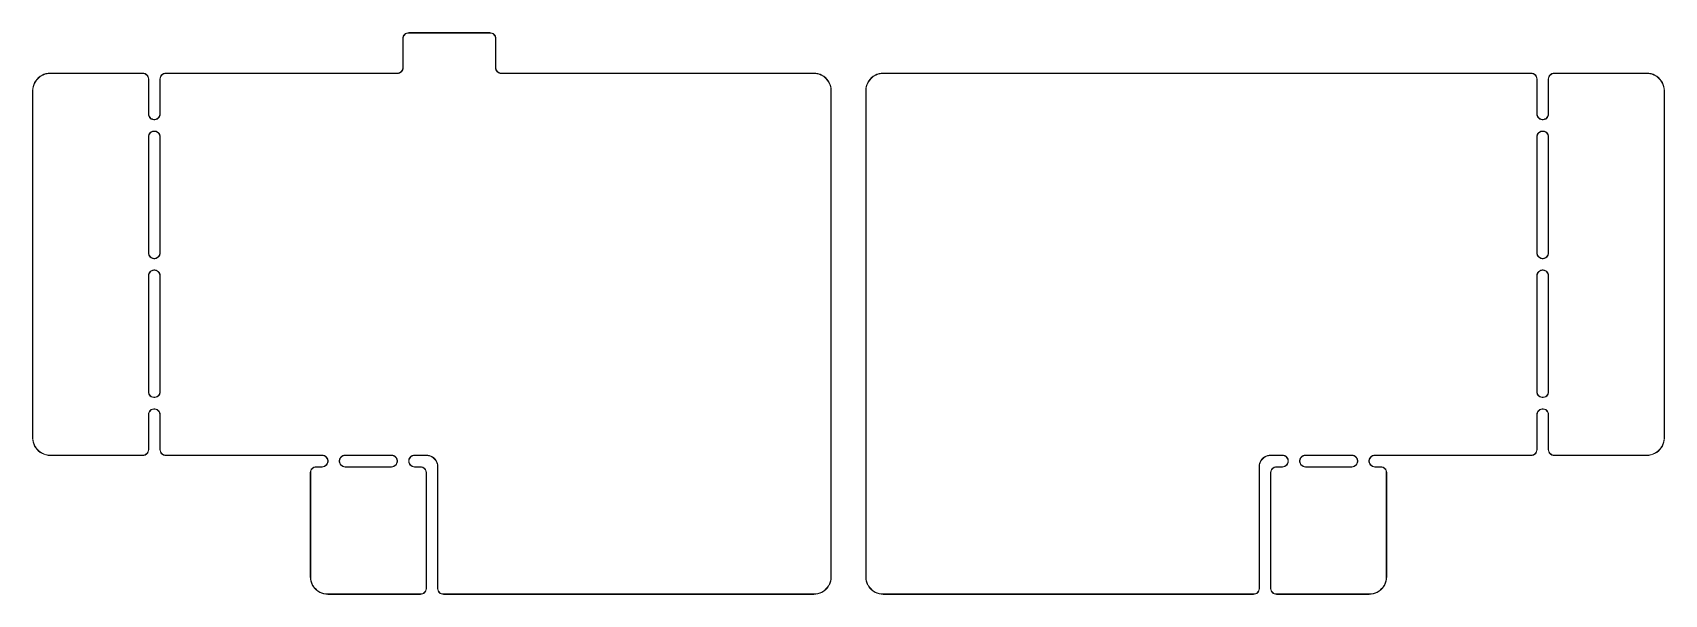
# Model space of a CAD drawing. Extents: x 57 to 281, y -176 to -99.
import ezdxf

# ---------------------------------------------------------------- set-up
doc = ezdxf.new("R2010")
doc.units = 0
doc.layers.add('pcb edge cut', color=3, linetype='CONTINUOUS', lineweight=5, true_color=0x00ff00)

msp = doc.modelspace()

# ---------------------------------------------------------------- linework, layer by layer
at = {"layer": 'pcb edge cut', "linetype": 'CONTINUOUS'}
for p, q in [((107.925, -100.0125), (107.940732, -99.852773)), ((107.925, -103.9812), (107.925, -100.0125)), ((107.940732, -99.852773), (107.987325, -99.699185)), ((107.975001, -99.936787), (107.975, -100.0125)), ((107.975, -100.0125), (107.975, -103.9812)), ((108.004544, -99.78827), (107.975001, -99.936787)), ((107.987325, -99.699185), (108.062987, -99.557639)), ((108.062494, -99.648371), (108.004544, -99.78827)), ((108.146626, -99.522466), (108.062494, -99.648371)), ((108.062987, -99.557639), (108.16481, -99.433573)), ((108.253704, -99.415395), (108.146626, -99.522466)), ((108.16481, -99.433573), (108.288881, -99.331758)), ((108.379614, -99.331271), (108.253704, -99.415395)), ((108.288881, -99.331758), (108.430433, -99.256105)), ((108.519516, -99.27333), (108.379614, -99.331271)), ((108.430433, -99.256105), (108.584024, -99.209522)), ((108.668035, -99.243796), (108.519516, -99.27333)), ((108.584024, -99.209522), (108.74325, -99.193849)), ((108.743748, -99.2438), (108.668035, -99.243796)), ((108.74325, -99.193849), (108.74375, -99.19375)), ((108.74375, -99.24375), (108.743748, -99.243749)), ((108.743748, -99.243749), (108.743748, -99.24375)), ((108.743748, -99.24375), (108.743748, -99.2438)), ((108.74375, -99.19375), (119.85625, -99.19375)), ((119.856248, -99.24375), (108.74375, -99.24375)), ((119.931961, -99.243754), (119.856248, -99.24375)), ((119.85625, -99.19375), (119.856251, -99.19375)), ((119.856251, -99.19375), (119.856252, -99.19375)), ((119.856252, -99.19375), (120.015974, -99.209491)), ((120.080474, -99.273304), (119.931961, -99.243754)), ((120.015974, -99.209491), (120.169558, -99.256088)), ((120.220369, -99.331258), (120.080474, -99.273304)), ((120.169558, -99.256088), (120.3111, -99.331752)), ((120.346271, -99.41539), (120.220369, -99.331258)), ((120.3111, -99.331752), (120.435162, -99.433575)), ((120.453341, -99.522467), (120.346271, -99.41539)), ((120.435162, -99.433575), (120.536976, -99.557643)), ((120.537465, -99.648374), (120.453341, -99.522467)), ((120.536976, -99.557643), (120.612631, -99.69919)), ((120.59541, -99.788273), (120.537465, -99.648374)), ((120.624951, -99.936788), (120.59541, -99.788273)), ((120.612631, -99.69919), (120.659219, -99.852776)), ((120.62495, -100.0125), (120.624951, -99.936788)), ((120.625, -100.0125), (120.62495, -100.0125)), ((120.625, -103.9812), (120.625, -100.0125)), ((120.659219, -99.852776), (120.6749, -100.012002)), ((120.6749, -100.012002), (120.675, -100.0125)), ((120.675, -100.0125), (120.675, -103.9812)), ((57.935611, -105.355146), (58.164344, -105.175945)), ((58.310045, -105.13613), (58.07545, -105.298059)), ((58.164344, -105.175945), (58.41301, -105.025621)), ((58.562447, -105.003658), (58.310045, -105.13613)), ((58.41301, -105.025621), (58.677982, -104.906367)), ((58.828977, -104.902577), (58.562447, -105.003658)), ((58.677982, -104.906367), (58.955397, -104.819921)), ((59.105748, -104.834359), (58.828977, -104.902577)), ((58.955397, -104.819921), (59.241209, -104.767544)), ((59.388723, -104.8), (59.105748, -104.834359)), ((59.241209, -104.767544), (59.53125, -104.75)), ((59.53125, -104.8), (59.388723, -104.8)), ((59.53125, -104.75), (72.23125, -104.75)), ((72.231248, -104.8), (59.53125, -104.8)), ((72.306963, -104.800004), (72.231248, -104.8)), ((72.23125, -104.75), (72.231251, -104.75)), ((72.231251, -104.75), (72.231252, -104.75)), ((72.231252, -104.75), (72.390978, -104.765741)), ((72.45548, -104.829553), (72.306963, -104.800004)), ((72.390978, -104.765741), (72.544565, -104.812337)), ((72.595379, -104.887507), (72.45548, -104.829553)), ((72.544565, -104.812337), (72.686112, -104.888)), ((72.721286, -104.971638), (72.595379, -104.887507)), ((72.686112, -104.888), (72.810179, -104.989821)), ((72.828362, -105.078714), (72.721286, -104.971638)), ((72.810179, -104.989821), (72.912, -105.113888)), ((72.912493, -105.204621), (72.828362, -105.078714)), ((72.912, -105.113888), (72.987663, -105.255435)), ((72.970447, -105.34452), (72.912493, -105.204621)), ((74.649837, -105.255435), (74.7255, -105.113888)), ((74.725007, -105.204621), (74.667053, -105.34452)), ((74.809138, -105.078714), (74.725007, -105.204621)), ((74.7255, -105.113888), (74.827321, -104.989821)), ((74.916214, -104.971638), (74.809138, -105.078714)), ((74.827321, -104.989821), (74.951388, -104.888)), ((75.042121, -104.887507), (74.916214, -104.971638)), ((74.951388, -104.888), (75.092935, -104.812337)), ((75.18202, -104.829553), (75.042121, -104.887507)), ((75.092935, -104.812337), (75.246522, -104.765741)), ((75.330537, -104.800004), (75.18202, -104.829553)), ((75.246522, -104.765741), (75.406248, -104.75)), ((75.406252, -104.8), (75.330537, -104.800004)), ((75.406248, -104.75), (75.40625, -104.75)), ((75.40625, -104.75), (107.1562, -104.75)), ((107.1562, -104.8), (75.406252, -104.8)), ((107.1562, -104.75), (107.156229, -104.750005)), ((107.156232, -104.799993), (107.1562, -104.8)), ((107.156229, -104.750005), (107.156248, -104.75)), ((107.156252, -104.8), (107.156232, -104.799993)), ((107.156248, -104.75), (107.231963, -104.749996)), ((107.315978, -104.784259), (107.156252, -104.8)), ((107.231963, -104.749996), (107.38048, -104.720447)), ((107.469565, -104.737663), (107.315978, -104.784259)), ((107.38048, -104.720447), (107.520379, -104.662493)), ((107.611112, -104.662), (107.469565, -104.737663)), ((107.520379, -104.662493), (107.646286, -104.578362)), ((107.735179, -104.560179), (107.611112, -104.662)), ((107.646286, -104.578362), (107.753362, -104.471286)), ((107.837, -104.436112), (107.735179, -104.560179)), ((107.753362, -104.471286), (107.837493, -104.345379)), ((107.912663, -104.294565), (107.837, -104.436112)), ((107.837493, -104.345379), (107.895447, -104.20548)), ((107.895447, -104.20548), (107.924996, -104.056963)), ((107.959259, -104.140978), (107.912663, -104.294565)), ((107.924996, -104.056963), (107.925, -103.981248)), ((107.925005, -103.981229), (107.925, -103.9812)), ((107.925, -103.981248), (107.925005, -103.981229)), ((107.975, -103.981252), (107.959259, -104.140978)), ((107.975, -103.9812), (107.974993, -103.981232)), ((107.974993, -103.981232), (107.975, -103.981252)), ((120.625006, -103.981232), (120.625, -103.9812)), ((120.625, -103.981252), (120.625006, -103.981232)), ((120.640741, -104.140978), (120.625, -103.981252)), ((120.687337, -104.294565), (120.640741, -104.140978)), ((120.675, -103.9812), (120.674994, -103.981229)), ((120.674994, -103.981229), (120.675, -103.981248)), ((120.675, -103.981248), (120.675004, -104.056963)), ((120.675004, -104.056963), (120.704553, -104.20548)), ((120.763, -104.436112), (120.687337, -104.294565)), ((120.704553, -104.20548), (120.762507, -104.345379)), ((120.762507, -104.345379), (120.846638, -104.471286)), ((120.864821, -104.560179), (120.763, -104.436112)), ((120.846638, -104.471286), (120.953714, -104.578362)), ((120.988888, -104.662), (120.864821, -104.560179)), ((120.953714, -104.578362), (121.079621, -104.662493)), ((121.130435, -104.737663), (120.988888, -104.662)), ((121.079621, -104.662493), (121.21952, -104.720447)), ((121.284022, -104.784259), (121.130435, -104.737663)), ((121.21952, -104.720447), (121.368037, -104.749996)), ((121.443748, -104.8), (121.284022, -104.784259)), ((121.368037, -104.749996), (121.443744, -104.749999)), ((121.443744, -104.749999), (121.44375, -104.749999)), ((121.443751, -104.799999), (121.443748, -104.8)), ((121.44375, -104.749999), (164.30625, -104.75)), ((164.306248, -104.799999), (121.443751, -104.799999)), ((164.306249, -104.8), (164.306248, -104.799999)), ((164.448776, -104.800003), (164.306249, -104.8)), ((164.30625, -104.75), (164.306251, -104.75)), ((164.306251, -104.75), (164.59629, -104.76755)), ((164.731749, -104.834367), (164.448776, -104.800003)), ((164.59629, -104.76755), (164.882099, -104.819931)), ((165.008517, -104.902588), (164.731749, -104.834367)), ((164.882099, -104.819931), (165.159511, -104.90638)), ((165.275044, -105.003672), (165.008517, -104.902588)), ((165.159511, -104.90638), (165.424481, -105.025636)), ((165.527444, -105.136145), (165.275044, -105.003672)), ((165.424481, -105.025636), (165.673144, -105.175961)), ((165.762037, -105.298074), (165.527444, -105.136145)), ((165.673144, -105.175961), (165.901875, -105.355161)), ((172.235597, -105.355131), (172.464332, -105.17593)), ((172.610034, -105.136114), (172.375437, -105.298043)), ((172.464332, -105.17593), (172.713, -105.025607)), ((172.862439, -105.003645), (172.610034, -105.136114)), ((172.713, -105.025607), (172.977975, -104.906354)), ((173.128971, -104.902566), (172.862439, -105.003645)), ((172.977975, -104.906354), (173.255393, -104.819911)), ((173.405744, -104.834351), (173.128971, -104.902566)), ((173.255393, -104.819911), (173.541207, -104.767539)), ((173.688722, -104.799997), (173.405744, -104.834351)), ((173.541207, -104.767539), (173.831249, -104.75)), ((173.831249, -104.8), (173.688722, -104.799997)), ((173.831249, -104.75), (173.83125, -104.75)), ((173.83125, -104.8), (173.831249, -104.799999)), ((173.831249, -104.799999), (173.831249, -104.8)), ((173.83125, -104.75), (232.56875, -104.75)), ((232.56875, -104.8), (173.83125, -104.8)), ((232.56875, -104.75), (262.73125, -104.75)), ((262.731248, -104.8), (232.56875, -104.8)), ((262.806963, -104.800004), (262.731248, -104.8)), ((262.73125, -104.75), (262.731251, -104.75)), ((262.731251, -104.75), (262.731252, -104.75)), ((262.731252, -104.75), (262.890978, -104.765741)), ((262.95548, -104.829553), (262.806963, -104.800004)), ((262.890978, -104.765741), (263.044565, -104.812337)), ((263.095379, -104.887507), (262.95548, -104.829553)), ((263.044565, -104.812337), (263.186112, -104.888)), ((263.221286, -104.971638), (263.095379, -104.887507)), ((263.186112, -104.888), (263.310179, -104.989821)), ((263.328362, -105.078714), (263.221286, -104.971638)), ((263.310179, -104.989821), (263.412, -105.113888)), ((263.412493, -105.204621), (263.328362, -105.078714)), ((263.412, -105.113888), (263.487663, -105.255435)), ((263.470447, -105.34452), (263.412493, -105.204621)), ((265.14981, -105.255421), (265.225469, -105.113865)), ((265.224979, -105.2046), (265.167032, -105.344508)), ((265.309108, -105.078687), (265.224979, -105.2046)), ((265.225469, -105.113865), (265.327292, -104.989792)), ((265.416187, -104.971608), (265.309108, -105.078687)), ((265.327292, -104.989792), (265.451365, -104.887969)), ((265.5421, -104.887479), (265.416187, -104.971608)), ((265.451365, -104.887969), (265.592921, -104.81231)), ((265.682008, -104.829532), (265.5421, -104.887479)), ((265.592921, -104.81231), (265.746517, -104.765724)), ((265.830532, -104.799996), (265.682008, -104.829532)), ((265.746517, -104.765724), (265.906248, -104.75)), ((265.906248, -104.8), (265.830532, -104.799996)), ((265.906248, -104.75), (265.90625, -104.75)), ((265.90625, -104.8), (265.906248, -104.799999)), ((265.906248, -104.799999), (265.906248, -104.8)), ((265.90625, -104.75), (278.60625, -104.75)), ((278.606249, -104.8), (265.90625, -104.8)), ((278.748776, -104.800003), (278.606249, -104.8)), ((278.60625, -104.75), (278.606251, -104.75)), ((278.606251, -104.75), (278.89629, -104.76755)), ((279.031749, -104.834367), (278.748776, -104.800003)), ((278.89629, -104.76755), (279.182099, -104.819931)), ((279.308517, -104.902588), (279.031749, -104.834367)), ((279.182099, -104.819931), (279.459511, -104.90638)), ((279.575044, -105.003672), (279.308517, -104.902588)), ((279.459511, -104.90638), (279.724481, -105.025636)), ((279.827444, -105.136145), (279.575044, -105.003672)), ((279.724481, -105.025636), (279.973144, -105.175961)), ((280.062037, -105.298074), (279.827444, -105.136145)), ((279.973144, -105.175961), (280.201875, -105.355161)), ((57.125, -107.156249), (57.142544, -106.866209)), ((57.125, -107.15625), (57.125, -107.156249)), ((57.125, -154.78125), (57.125, -107.15625)), ((57.142544, -106.866209), (57.194921, -106.580397)), ((57.209359, -106.730748), (57.175, -107.013723)), ((57.175, -107.013723), (57.175, -107.156249)), ((57.175, -107.156249), (57.175, -107.15625)), ((57.175, -107.15625), (57.175, -154.781249)), ((57.194921, -106.580397), (57.281367, -106.302982)), ((57.277577, -106.453977), (57.209359, -106.730748)), ((57.378658, -106.187447), (57.277577, -106.453977)), ((57.281367, -106.302982), (57.400621, -106.03801)), ((57.51113, -105.935045), (57.378658, -106.187447)), ((57.400621, -106.03801), (57.550945, -105.789344)), ((57.673059, -105.70045), (57.51113, -105.935045)), ((57.550945, -105.789344), (57.730146, -105.560611)), ((57.862084, -105.487084), (57.673059, -105.70045)), ((57.730146, -105.560611), (57.935611, -105.355146)), ((58.07545, -105.298059), (57.862084, -105.487084)), ((72.999996, -105.493037), (72.970447, -105.34452)), ((72.987663, -105.255435), (73.034259, -105.409022)), ((73, -105.568748), (72.999996, -105.493037)), ((73, -105.56875), (73, -105.568748)), ((73, -110.33125), (73, -105.56875)), ((73.034259, -105.409022), (73.05, -105.568748)), ((73.05, -105.568748), (73.05, -105.56875)), ((73.05, -105.56875), (73.05, -110.33125)), ((74.5875, -105.568748), (74.603241, -105.409022)), ((74.5875, -105.56875), (74.5875, -105.568748)), ((74.5875, -110.33125), (74.5875, -105.56875)), ((74.603241, -105.409022), (74.649837, -105.255435)), ((74.637504, -105.493037), (74.6375, -105.568748)), ((74.6375, -105.568748), (74.6375, -105.56875)), ((74.6375, -105.56875), (74.6375, -110.33125)), ((74.667053, -105.34452), (74.637504, -105.493037)), ((165.975401, -105.487099), (165.762037, -105.298074)), ((165.901875, -105.355161), (166.107339, -105.560625)), ((166.164426, -105.700463), (165.975401, -105.487099)), ((166.107339, -105.560625), (166.286539, -105.789356)), ((166.326355, -105.935056), (166.164426, -105.700463)), ((166.286539, -105.789356), (166.436864, -106.038019)), ((166.458828, -106.187456), (166.326355, -105.935056)), ((166.436864, -106.038019), (166.55612, -106.302989)), ((166.559912, -106.453983), (166.458828, -106.187456)), ((166.55612, -106.302989), (166.642569, -106.580401)), ((166.628133, -106.730751), (166.559912, -106.453983)), ((166.662497, -107.013724), (166.628133, -106.730751)), ((166.642569, -106.580401), (166.69495, -106.86621)), ((166.6625, -107.156249), (166.662497, -107.013724)), ((166.6625, -107.15625), (166.6625, -107.156249)), ((166.6625, -173.831249), (166.6625, -107.15625)), ((166.69495, -106.86621), (166.7125, -107.156249)), ((166.7125, -107.156249), (166.7125, -107.15625)), ((166.7125, -107.15625), (166.7125, -173.83125)), ((171.425, -107.156249), (171.442539, -106.866207)), ((171.425, -107.15625), (171.425, -107.156249)), ((171.425, -173.83125), (171.425, -107.15625)), ((171.442539, -106.866207), (171.494911, -106.580393)), ((171.509351, -106.730744), (171.474997, -107.013722)), ((171.474997, -107.013722), (171.475, -107.156249)), ((171.475, -107.156249), (171.475, -107.15625)), ((171.475, -107.15625), (171.475, -173.831249)), ((171.494911, -106.580393), (171.581354, -106.302975)), ((171.577566, -106.453971), (171.509351, -106.730744)), ((171.678645, -106.187439), (171.577566, -106.453971)), ((171.581354, -106.302975), (171.700607, -106.038)), ((171.811114, -105.935034), (171.678645, -106.187439)), ((171.700607, -106.038), (171.85093, -105.789332)), ((171.973043, -105.700437), (171.811114, -105.935034)), ((171.85093, -105.789332), (172.030131, -105.560597)), ((172.162069, -105.487069), (171.973043, -105.700437)), ((172.030131, -105.560597), (172.235597, -105.355131)), ((172.375437, -105.298043), (172.162069, -105.487069)), ((263.499996, -105.493037), (263.470447, -105.34452)), ((263.487663, -105.255435), (263.534259, -105.409022)), ((263.5, -105.568748), (263.499996, -105.493037)), ((263.5, -105.56875), (263.5, -105.568748)), ((263.5, -110.33125), (263.5, -105.56875)), ((263.534259, -105.409022), (263.55, -105.568748)), ((263.55, -105.568748), (263.55, -105.56875)), ((263.55, -105.56875), (263.55, -110.33125)), ((265.0875, -105.568748), (265.103224, -105.409017)), ((265.0875, -105.56875), (265.0875, -105.568748)), ((265.0875, -110.33125), (265.0875, -105.56875)), ((265.103224, -105.409017), (265.14981, -105.255421)), ((265.167032, -105.344508), (265.137496, -105.493032)), ((265.137496, -105.493032), (265.1375, -105.568748)), ((265.1375, -105.568748), (265.1375, -105.56875)), ((265.1375, -105.56875), (265.1375, -110.33125)), ((280.275401, -105.487099), (280.062037, -105.298074)), ((280.201875, -105.355161), (280.407339, -105.560625)), ((280.464426, -105.700463), (280.275401, -105.487099)), ((280.407339, -105.560625), (280.586539, -105.789356)), ((280.626355, -105.935056), (280.464426, -105.700463)), ((280.586539, -105.789356), (280.736864, -106.038019)), ((280.758828, -106.187456), (280.626355, -105.935056)), ((280.736864, -106.038019), (280.85612, -106.302989)), ((280.859912, -106.453983), (280.758828, -106.187456)), ((280.85612, -106.302989), (280.942569, -106.580401)), ((280.928133, -106.730751), (280.859912, -106.453983)), ((280.962497, -107.013724), (280.928133, -106.730751)), ((280.942569, -106.580401), (280.99495, -106.86621)), ((280.9625, -107.156249), (280.962497, -107.013724)), ((280.9625, -107.15625), (280.9625, -107.156249)), ((280.9625, -154.78125), (280.9625, -107.15625)), ((280.99495, -106.86621), (281.0125, -107.156249)), ((281.0125, -107.156249), (281.0125, -107.15625)), ((281.0125, -107.15625), (281.0125, -154.781249)), ((73.017892, -110.501478), (73, -110.33125)), ((73.070785, -110.664266), (73.017892, -110.501478)), ((73.05, -110.33125), (73.05, -110.412049)), ((73.05, -110.412049), (73.083599, -110.570115)), ((73.156367, -110.812499), (73.070785, -110.664266)), ((73.083599, -110.570115), (73.149326, -110.717742)), ((73.149326, -110.717742), (73.244311, -110.848477)), ((73.270899, -110.9397), (73.156367, -110.812499)), ((73.244311, -110.848477), (73.364401, -110.956607)), ((73.409375, -111.040308), (73.270899, -110.9397)), ((73.364401, -110.956607), (73.504349, -111.037406)), ((73.565742, -111.109928), (73.409375, -111.040308)), ((73.504349, -111.037406), (73.658038, -111.087342)), ((73.733167, -111.145515), (73.565742, -111.109928)), ((73.658038, -111.087342), (73.81875, -111.104234)), ((73.904333, -111.145515), (73.733167, -111.145515)), ((73.81875, -111.104234), (73.979462, -111.087342)), ((74.071758, -111.109928), (73.904333, -111.145515)), ((73.979462, -111.087342), (74.133151, -111.037406)), ((74.228125, -111.040308), (74.071758, -111.109928)), ((74.133151, -111.037406), (74.273099, -110.956607)), ((74.366601, -110.9397), (74.228125, -111.040308)), ((74.273099, -110.956607), (74.393189, -110.848477)), ((74.481133, -110.812499), (74.366601, -110.9397)), ((74.393189, -110.848477), (74.488174, -110.717742)), ((74.566715, -110.664266), (74.481133, -110.812499)), ((74.488174, -110.717742), (74.553901, -110.570115)), ((74.553901, -110.570115), (74.5875, -110.412049)), ((74.619608, -110.501478), (74.566715, -110.664266)), ((74.5875, -110.412049), (74.5875, -110.33125)), ((74.6375, -110.33125), (74.619608, -110.501478)), ((263.517892, -110.501478), (263.5, -110.33125)), ((263.570785, -110.664266), (263.517892, -110.501478)), ((263.55, -110.33125), (263.55, -110.412049)), ((263.55, -110.412049), (263.583599, -110.570115)), ((263.656367, -110.812499), (263.570785, -110.664266)), ((263.583599, -110.570115), (263.649326, -110.717742)), ((263.649326, -110.717742), (263.744311, -110.848477)), ((263.770899, -110.9397), (263.656367, -110.812499)), ((263.744311, -110.848477), (263.864401, -110.956607)), ((263.909375, -111.040308), (263.770899, -110.9397)), ((263.864401, -110.956607), (264.004349, -111.037406)), ((264.065742, -111.109928), (263.909375, -111.040308)), ((264.004349, -111.037406), (264.158038, -111.087342)), ((264.233167, -111.145515), (264.065742, -111.109928)), ((264.158038, -111.087342), (264.31875, -111.104234)), ((264.404333, -111.145515), (264.233167, -111.145515)), ((264.31875, -111.104234), (264.479462, -111.087342)), ((264.571758, -111.109928), (264.404333, -111.145515)), ((264.479462, -111.087342), (264.633151, -111.037406)), ((264.728125, -111.040308), (264.571758, -111.109928)), ((264.633151, -111.037406), (264.773099, -110.956607)), ((264.866601, -110.9397), (264.728125, -111.040308)), ((264.773099, -110.956607), (264.893189, -110.848477)), ((264.981133, -110.812499), (264.866601, -110.9397)), ((264.893189, -110.848477), (264.988174, -110.717742)), ((265.066715, -110.664266), (264.981133, -110.812499)), ((264.988174, -110.717742), (265.053901, -110.570115)), ((265.053901, -110.570115), (265.0875, -110.412049)), ((265.119608, -110.501478), (265.066715, -110.664266)), ((265.0875, -110.412049), (265.0875, -110.33125)), ((265.1375, -110.33125), (265.119608, -110.501478)), ((73, -113.50625), (73.017892, -113.336022)), ((73, -129.38125), (73, -113.50625)), ((73.017892, -113.336022), (73.070785, -113.173234)), ((73.083599, -113.267385), (73.05, -113.425451)), ((73.05, -113.425451), (73.05, -113.50625)), ((73.05, -113.50625), (73.05, -129.38125)), ((73.070785, -113.173234), (73.156367, -113.025001)), ((73.149326, -113.119758), (73.083599, -113.267385)), ((73.244311, -112.989023), (73.149326, -113.119758)), ((73.156367, -113.025001), (73.270899, -112.8978)), ((73.364401, -112.880893), (73.244311, -112.989023)), ((73.270899, -112.8978), (73.409375, -112.797192)), ((73.504349, -112.800094), (73.364401, -112.880893)), ((73.409375, -112.797192), (73.565742, -112.727572)), ((73.658038, -112.750158), (73.504349, -112.800094)), ((73.565742, -112.727572), (73.733167, -112.691985)), ((73.81875, -112.733266), (73.658038, -112.750158)), ((73.733167, -112.691985), (73.904333, -112.691985)), ((73.979462, -112.750158), (73.81875, -112.733266)), ((73.904333, -112.691985), (74.071758, -112.727572)), ((74.133151, -112.800094), (73.979462, -112.750158)), ((74.071758, -112.727572), (74.228125, -112.797192)), ((74.273099, -112.880893), (74.133151, -112.800094)), ((74.228125, -112.797192), (74.366601, -112.8978)), ((74.393189, -112.989023), (74.273099, -112.880893)), ((74.366601, -112.8978), (74.481133, -113.025001)), ((74.488174, -113.119758), (74.393189, -112.989023)), ((74.481133, -113.025001), (74.566715, -113.173234)), ((74.553901, -113.267385), (74.488174, -113.119758)), ((74.5875, -113.425451), (74.553901, -113.267385)), ((74.566715, -113.173234), (74.619608, -113.336022)), ((74.5875, -113.50625), (74.5875, -113.425451)), ((74.5875, -129.38125), (74.5875, -113.50625)), ((74.619608, -113.336022), (74.6375, -113.50625)), ((74.6375, -113.50625), (74.6375, -129.38125)), ((263.5, -113.50625), (263.517892, -113.336022)), ((263.5, -129.38125), (263.5, -113.50625)), ((263.517892, -113.336022), (263.570785, -113.173234)), ((263.583599, -113.267385), (263.55, -113.425451)), ((263.55, -113.425451), (263.55, -113.50625)), ((263.55, -113.50625), (263.55, -129.38125)), ((263.570785, -113.173234), (263.656367, -113.025001)), ((263.649326, -113.119758), (263.583599, -113.267385)), ((263.744311, -112.989023), (263.649326, -113.119758)), ((263.656367, -113.025001), (263.770899, -112.8978)), ((263.864401, -112.880893), (263.744311, -112.989023)), ((263.770899, -112.8978), (263.909375, -112.797192)), ((264.004349, -112.800094), (263.864401, -112.880893)), ((263.909375, -112.797192), (264.065742, -112.727572)), ((264.158038, -112.750158), (264.004349, -112.800094)), ((264.065742, -112.727572), (264.233167, -112.691985)), ((264.31875, -112.733266), (264.158038, -112.750158)), ((264.233167, -112.691985), (264.404333, -112.691985)), ((264.479462, -112.750158), (264.31875, -112.733266)), ((264.404333, -112.691985), (264.571758, -112.727572)), ((264.633151, -112.800094), (264.479462, -112.750158)), ((264.571758, -112.727572), (264.728125, -112.797192)), ((264.773099, -112.880893), (264.633151, -112.800094)), ((264.728125, -112.797192), (264.866601, -112.8978)), ((264.893189, -112.989023), (264.773099, -112.880893)), ((264.866601, -112.8978), (264.981133, -113.025001)), ((264.988174, -113.119758), (264.893189, -112.989023)), ((264.981133, -113.025001), (265.066715, -113.173234)), ((265.053901, -113.267385), (264.988174, -113.119758)), ((265.0875, -113.425451), (265.053901, -113.267385)), ((265.066715, -113.173234), (265.119608, -113.336022)), ((265.0875, -113.50625), (265.0875, -113.425451)), ((265.0875, -129.38125), (265.0875, -113.50625)), ((265.119608, -113.336022), (265.1375, -113.50625)), ((265.1375, -113.50625), (265.1375, -129.38125)), ((73.017892, -129.551478), (73, -129.38125)), ((73.070785, -129.714266), (73.017892, -129.551478)), ((73.05, -129.38125), (73.05, -129.462049)), ((73.05, -129.462049), (73.083599, -129.620115)), ((73.156367, -129.862499), (73.070785, -129.714266)), ((73.083599, -129.620115), (73.149326, -129.767742)), ((73.149326, -129.767742), (73.244311, -129.898477)), ((74.393189, -129.898477), (74.488174, -129.767742)), ((74.566715, -129.714266), (74.481133, -129.862499)), ((74.488174, -129.767742), (74.553901, -129.620115)), ((74.553901, -129.620115), (74.5875, -129.462049)), ((74.619608, -129.551478), (74.566715, -129.714266)), ((74.5875, -129.462049), (74.5875, -129.38125)), ((74.6375, -129.38125), (74.619608, -129.551478)), ((263.517892, -129.551478), (263.5, -129.38125)), ((263.570785, -129.714266), (263.517892, -129.551478)), ((263.55, -129.38125), (263.55, -129.462049)), ((263.55, -129.462049), (263.583599, -129.620115)), ((263.656367, -129.862499), (263.570785, -129.714266)), ((263.583599, -129.620115), (263.649326, -129.767742)), ((263.649326, -129.767742), (263.744311, -129.898477)), ((264.893189, -129.898477), (264.988174, -129.767742)), ((265.066715, -129.714266), (264.981133, -129.862499)), ((264.988174, -129.767742), (265.053901, -129.620115)), ((265.053901, -129.620115), (265.0875, -129.462049)), ((265.119608, -129.551478), (265.066715, -129.714266)), ((265.0875, -129.462049), (265.0875, -129.38125)), ((265.1375, -129.38125), (265.119608, -129.551478)), ((73.070785, -132.223234), (73.156367, -132.075001)), ((73.244311, -132.039023), (73.149326, -132.169758)), ((73.270899, -129.9897), (73.156367, -129.862499)), ((73.156367, -132.075001), (73.270899, -131.9478)), ((73.244311, -129.898477), (73.364401, -130.006607)), ((73.364401, -131.930893), (73.244311, -132.039023)), ((73.409375, -130.090308), (73.270899, -129.9897)), ((73.270899, -131.9478), (73.409375, -131.847192)), ((73.364401, -130.006607), (73.504349, -130.087406)), ((73.504349, -131.850094), (73.364401, -131.930893)), ((73.565742, -130.159928), (73.409375, -130.090308)), ((73.409375, -131.847192), (73.565742, -131.777572)), ((73.504349, -130.087406), (73.658038, -130.137342)), ((73.658038, -131.800158), (73.504349, -131.850094)), ((73.733167, -130.195515), (73.565742, -130.159928)), ((73.565742, -131.777572), (73.733167, -131.741985)), ((73.658038, -130.137342), (73.81875, -130.154234)), ((73.81875, -131.783266), (73.658038, -131.800158)), ((73.904333, -130.195515), (73.733167, -130.195515)), ((73.733167, -131.741985), (73.904333, -131.741985)), ((73.81875, -130.154234), (73.979462, -130.137342)), ((73.979462, -131.800158), (73.81875, -131.783266)), ((74.071758, -130.159928), (73.904333, -130.195515)), ((73.904333, -131.741985), (74.071758, -131.777572)), ((73.979462, -130.137342), (74.133151, -130.087406)), ((74.133151, -131.850094), (73.979462, -131.800158)), ((74.228125, -130.090308), (74.071758, -130.159928)), ((74.071758, -131.777572), (74.228125, -131.847192)), ((74.133151, -130.087406), (74.273099, -130.006607)), ((74.273099, -131.930893), (74.133151, -131.850094)), ((74.366601, -129.9897), (74.228125, -130.090308)), ((74.228125, -131.847192), (74.366601, -131.9478)), ((74.273099, -130.006607), (74.393189, -129.898477)), ((74.393189, -132.039023), (74.273099, -131.930893)), ((74.481133, -129.862499), (74.366601, -129.9897)), ((74.366601, -131.9478), (74.481133, -132.075001)), ((74.488174, -132.169758), (74.393189, -132.039023)), ((74.481133, -132.075001), (74.566715, -132.223234)), ((263.570785, -132.223234), (263.656367, -132.075001)), ((263.744311, -132.039023), (263.649326, -132.169758)), ((263.770899, -129.9897), (263.656367, -129.862499)), ((263.656367, -132.075001), (263.770899, -131.9478)), ((263.744311, -129.898477), (263.864401, -130.006607)), ((263.864401, -131.930893), (263.744311, -132.039023)), ((263.909375, -130.090308), (263.770899, -129.9897)), ((263.770899, -131.9478), (263.909375, -131.847192)), ((263.864401, -130.006607), (264.004349, -130.087406)), ((264.004349, -131.850094), (263.864401, -131.930893)), ((264.065742, -130.159928), (263.909375, -130.090308)), ((263.909375, -131.847192), (264.065742, -131.777572)), ((264.004349, -130.087406), (264.158038, -130.137342)), ((264.158038, -131.800158), (264.004349, -131.850094)), ((264.233167, -130.195515), (264.065742, -130.159928)), ((264.065742, -131.777572), (264.233167, -131.741985)), ((264.158038, -130.137342), (264.31875, -130.154234)), ((264.31875, -131.783266), (264.158038, -131.800158)), ((264.404333, -130.195515), (264.233167, -130.195515)), ((264.233167, -131.741985), (264.404333, -131.741985)), ((264.31875, -130.154234), (264.479462, -130.137342)), ((264.479462, -131.800158), (264.31875, -131.783266)), ((264.571758, -130.159928), (264.404333, -130.195515)), ((264.404333, -131.741985), (264.571758, -131.777572)), ((264.479462, -130.137342), (264.633151, -130.087406)), ((264.633151, -131.850094), (264.479462, -131.800158)), ((264.728125, -130.090308), (264.571758, -130.159928)), ((264.571758, -131.777572), (264.728125, -131.847192)), ((264.633151, -130.087406), (264.773099, -130.006607)), ((264.773099, -131.930893), (264.633151, -131.850094)), ((264.866601, -129.9897), (264.728125, -130.090308)), ((264.728125, -131.847192), (264.866601, -131.9478)), ((264.773099, -130.006607), (264.893189, -129.898477)), ((264.893189, -132.039023), (264.773099, -131.930893)), ((264.981133, -129.862499), (264.866601, -129.9897)), ((264.866601, -131.9478), (264.981133, -132.075001)), ((264.988174, -132.169758), (264.893189, -132.039023)), ((264.981133, -132.075001), (265.066715, -132.223234)), ((73, -132.55625), (73.017892, -132.386022)), ((73, -148.43125), (73, -132.55625)), ((73.017892, -132.386022), (73.070785, -132.223234)), ((73.083599, -132.317385), (73.05, -132.475451)), ((73.05, -132.475451), (73.05, -132.55625)), ((73.05, -132.55625), (73.05, -148.43125)), ((73.149326, -132.169758), (73.083599, -132.317385)), ((74.553901, -132.317385), (74.488174, -132.169758)), ((74.5875, -132.475451), (74.553901, -132.317385)), ((74.566715, -132.223234), (74.619608, -132.386022)), ((74.5875, -132.55625), (74.5875, -132.475451)), ((74.5875, -148.43125), (74.5875, -132.55625)), ((74.619608, -132.386022), (74.6375, -132.55625)), ((74.6375, -132.55625), (74.6375, -148.43125)), ((263.5, -132.55625), (263.517892, -132.386022)), ((263.5, -148.43125), (263.5, -132.55625)), ((263.517892, -132.386022), (263.570785, -132.223234)), ((263.583599, -132.317385), (263.55, -132.475451)), ((263.55, -132.475451), (263.55, -132.55625)), ((263.55, -132.55625), (263.55, -148.43125)), ((263.649326, -132.169758), (263.583599, -132.317385)), ((265.053901, -132.317385), (264.988174, -132.169758)), ((265.0875, -132.475451), (265.053901, -132.317385)), ((265.066715, -132.223234), (265.119608, -132.386022)), ((265.0875, -132.55625), (265.0875, -132.475451)), ((265.0875, -148.43125), (265.0875, -132.55625)), ((265.119608, -132.386022), (265.1375, -132.55625)), ((265.1375, -132.55625), (265.1375, -148.43125)), ((73.017892, -148.601478), (73, -148.43125)), ((73.070785, -148.764266), (73.017892, -148.601478)), ((73.05, -148.43125), (73.05, -148.512049)), ((73.05, -148.512049), (73.083599, -148.670115)), ((73.156367, -148.912499), (73.070785, -148.764266)), ((73.083599, -148.670115), (73.149326, -148.817742)), ((73.149326, -148.817742), (73.244311, -148.948477)), ((73.270899, -149.0397), (73.156367, -148.912499)), ((73.244311, -148.948477), (73.364401, -149.056607)), ((73.409375, -149.140308), (73.270899, -149.0397)), ((73.364401, -149.056607), (73.504349, -149.137406)), ((73.565742, -149.209928), (73.409375, -149.140308)), ((73.504349, -149.137406), (73.658038, -149.187342)), ((73.733167, -149.245515), (73.565742, -149.209928)), ((73.658038, -149.187342), (73.81875, -149.204234)), ((73.904333, -149.245515), (73.733167, -149.245515)), ((73.81875, -149.204234), (73.979462, -149.187342)), ((74.071758, -149.209928), (73.904333, -149.245515)), ((73.979462, -149.187342), (74.133151, -149.137406)), ((74.228125, -149.140308), (74.071758, -149.209928)), ((74.133151, -149.137406), (74.273099, -149.056607)), ((74.366601, -149.0397), (74.228125, -149.140308)), ((74.273099, -149.056607), (74.393189, -148.948477)), ((74.481133, -148.912499), (74.366601, -149.0397)), ((74.393189, -148.948477), (74.488174, -148.817742)), ((74.566715, -148.764266), (74.481133, -148.912499)), ((74.488174, -148.817742), (74.553901, -148.670115)), ((74.553901, -148.670115), (74.5875, -148.512049)), ((74.619608, -148.601478), (74.566715, -148.764266)), ((74.5875, -148.512049), (74.5875, -148.43125)), ((74.6375, -148.43125), (74.619608, -148.601478)), ((263.517892, -148.601478), (263.5, -148.43125)), ((263.570785, -148.764266), (263.517892, -148.601478)), ((263.55, -148.43125), (263.55, -148.512049)), ((263.55, -148.512049), (263.583599, -148.670115)), ((263.656367, -148.912499), (263.570785, -148.764266)), ((263.583599, -148.670115), (263.649326, -148.817742)), ((263.649326, -148.817742), (263.744311, -148.948477)), ((263.770899, -149.0397), (263.656367, -148.912499)), ((263.744311, -148.948477), (263.864401, -149.056607)), ((263.909375, -149.140308), (263.770899, -149.0397)), ((263.864401, -149.056607), (264.004349, -149.137406)), ((264.065742, -149.209928), (263.909375, -149.140308)), ((264.004349, -149.137406), (264.158038, -149.187342)), ((264.233167, -149.245515), (264.065742, -149.209928)), ((264.158038, -149.187342), (264.31875, -149.204234)), ((264.404333, -149.245515), (264.233167, -149.245515)), ((264.31875, -149.204234), (264.479462, -149.187342)), ((264.571758, -149.209928), (264.404333, -149.245515)), ((264.479462, -149.187342), (264.633151, -149.137406)), ((264.728125, -149.140308), (264.571758, -149.209928)), ((264.633151, -149.137406), (264.773099, -149.056607)), ((264.866601, -149.0397), (264.728125, -149.140308)), ((264.773099, -149.056607), (264.893189, -148.948477)), ((264.981133, -148.912499), (264.866601, -149.0397)), ((264.893189, -148.948477), (264.988174, -148.817742)), ((265.066715, -148.764266), (264.981133, -148.912499)), ((264.988174, -148.817742), (265.053901, -148.670115)), ((265.053901, -148.670115), (265.0875, -148.512049)), ((265.119608, -148.601478), (265.066715, -148.764266)), ((265.0875, -148.512049), (265.0875, -148.43125)), ((265.1375, -148.43125), (265.119608, -148.601478)), ((73, -151.60625), (73.017892, -151.436022)), ((73, -156.368748), (73, -151.60625)), ((73.017892, -151.436022), (73.070785, -151.273234)), ((73.083599, -151.367385), (73.05, -151.525451)), ((73.05, -151.525451), (73.05, -151.60625)), ((73.05, -151.60625), (73.05, -156.36875)), ((73.070785, -151.273234), (73.156367, -151.125001)), ((73.149326, -151.219758), (73.083599, -151.367385)), ((73.244311, -151.089023), (73.149326, -151.219758)), ((73.156367, -151.125001), (73.270899, -150.9978)), ((73.364401, -150.980893), (73.244311, -151.089023)), ((73.270899, -150.9978), (73.409375, -150.897192)), ((73.504349, -150.900094), (73.364401, -150.980893)), ((73.409375, -150.897192), (73.565742, -150.827572)), ((73.658038, -150.850158), (73.504349, -150.900094)), ((73.565742, -150.827572), (73.733167, -150.791985)), ((73.81875, -150.833266), (73.658038, -150.850158)), ((73.733167, -150.791985), (73.904333, -150.791985)), ((73.979462, -150.850158), (73.81875, -150.833266)), ((73.904333, -150.791985), (74.071758, -150.827572)), ((74.133151, -150.900094), (73.979462, -150.850158)), ((74.071758, -150.827572), (74.228125, -150.897192)), ((74.273099, -150.980893), (74.133151, -150.900094)), ((74.228125, -150.897192), (74.366601, -150.9978)), ((74.393189, -151.089023), (74.273099, -150.980893)), ((74.366601, -150.9978), (74.481133, -151.125001)), ((74.488174, -151.219758), (74.393189, -151.089023)), ((74.481133, -151.125001), (74.566715, -151.273234)), ((74.553901, -151.367385), (74.488174, -151.219758)), ((74.5875, -151.525451), (74.553901, -151.367385)), ((74.566715, -151.273234), (74.619608, -151.436022)), ((74.5875, -151.60625), (74.5875, -151.525451)), ((74.5875, -156.36875), (74.5875, -151.60625)), ((74.619608, -151.436022), (74.6375, -151.60625)), ((74.6375, -151.60625), (74.6375, -156.368748)), ((263.5, -151.60625), (263.517892, -151.436022)), ((263.5, -156.36875), (263.5, -151.60625)), ((263.517892, -151.436022), (263.570785, -151.273234)), ((263.583599, -151.367385), (263.55, -151.525451)), ((263.55, -151.525451), (263.55, -151.60625)), ((263.55, -151.60625), (263.55, -156.368748)), ((263.570785, -151.273234), (263.656367, -151.125001)), ((263.649326, -151.219758), (263.583599, -151.367385)), ((263.744311, -151.089023), (263.649326, -151.219758)), ((263.656367, -151.125001), (263.770899, -150.9978)), ((263.864401, -150.980893), (263.744311, -151.089023)), ((263.770899, -150.9978), (263.909375, -150.897192)), ((264.004349, -150.900094), (263.864401, -150.980893)), ((263.909375, -150.897192), (264.065742, -150.827572)), ((264.158038, -150.850158), (264.004349, -150.900094)), ((264.065742, -150.827572), (264.233167, -150.791985)), ((264.31875, -150.833266), (264.158038, -150.850158)), ((264.233167, -150.791985), (264.404333, -150.791985)), ((264.479462, -150.850158), (264.31875, -150.833266)), ((264.404333, -150.791985), (264.571758, -150.827572)), ((264.633151, -150.900094), (264.479462, -150.850158)), ((264.571758, -150.827572), (264.728125, -150.897192)), ((264.773099, -150.980893), (264.633151, -150.900094)), ((264.728125, -150.897192), (264.866601, -150.9978)), ((264.893189, -151.089023), (264.773099, -150.980893)), ((264.866601, -150.9978), (264.981133, -151.125001)), ((264.988174, -151.219758), (264.893189, -151.089023)), ((264.981133, -151.125001), (265.066715, -151.273234)), ((265.053901, -151.367385), (264.988174, -151.219758)), ((265.0875, -151.525451), (265.053901, -151.367385)), ((265.066715, -151.273234), (265.119608, -151.436022)), ((265.0875, -151.60625), (265.0875, -151.525451)), ((265.0875, -156.36875), (265.0875, -151.60625)), ((265.119608, -151.436022), (265.1375, -151.60625)), ((265.1375, -151.60625), (265.1375, -156.368748)), ((57.125, -154.781251), (57.125, -154.78125)), ((57.14255, -155.07129), (57.125, -154.781251)), ((57.194931, -155.357099), (57.14255, -155.07129)), ((57.175, -154.781249), (57.175003, -154.923776)), ((57.175003, -154.923776), (57.209367, -155.206749)), ((57.28138, -155.634511), (57.194931, -155.357099)), ((57.209367, -155.206749), (57.277588, -155.483517)), ((57.277588, -155.483517), (57.378672, -155.750044)), ((57.400636, -155.899481), (57.28138, -155.634511)), ((57.378672, -155.750044), (57.511145, -156.002444)), ((57.550961, -156.148144), (57.400636, -155.899481)), ((57.511145, -156.002444), (57.673074, -156.237037)), ((57.730161, -156.376875), (57.550961, -156.148144)), ((57.673074, -156.237037), (57.862099, -156.450401)), ((57.935625, -156.582339), (57.730161, -156.376875)), ((57.862099, -156.450401), (58.075463, -156.639426)), ((58.164356, -156.761539), (57.935625, -156.582339)), ((58.075463, -156.639426), (58.310056, -156.801355)), ((72.987663, -156.682065), (72.912, -156.823612)), ((72.912493, -156.732879), (72.970447, -156.59298)), ((72.970447, -156.59298), (72.999996, -156.444463)), ((73.034259, -156.528478), (72.987663, -156.682065)), ((72.999996, -156.444463), (73, -156.368748)), ((73.05, -156.368752), (73.034259, -156.528478)), ((73.05, -156.36875), (73.049999, -156.368751)), ((73.049999, -156.368751), (73.05, -156.368752)), ((74.5875, -156.368751), (74.5875, -156.36875)), ((74.5875, -156.368752), (74.5875, -156.368751)), ((74.603241, -156.528478), (74.5875, -156.368752)), ((74.649837, -156.682065), (74.603241, -156.528478)), ((74.6375, -156.368748), (74.637504, -156.444463)), ((74.637504, -156.444463), (74.667053, -156.59298)), ((74.7255, -156.823612), (74.649837, -156.682065)), ((74.667053, -156.59298), (74.725007, -156.732879)), ((263.48769, -156.682079), (263.412031, -156.823635)), ((263.412521, -156.7329), (263.470468, -156.592992)), ((263.470468, -156.592992), (263.500004, -156.444468)), ((263.534276, -156.528483), (263.48769, -156.682079)), ((263.5, -156.368751), (263.5, -156.36875)), ((263.5, -156.368752), (263.5, -156.368751)), ((263.500004, -156.444468), (263.5, -156.368752)), ((263.55, -156.368748), (263.534276, -156.528483)), ((265.0875, -156.368751), (265.0875, -156.36875)), ((265.0875, -156.368752), (265.0875, -156.368751)), ((265.103241, -156.528478), (265.0875, -156.368752)), ((265.149837, -156.682065), (265.103241, -156.528478)), ((265.1375, -156.368748), (265.137504, -156.444463)), ((265.137504, -156.444463), (265.167053, -156.59298)), ((265.2255, -156.823612), (265.149837, -156.682065)), ((265.167053, -156.59298), (265.225007, -156.732879)), ((279.827466, -156.801386), (280.062063, -156.639457)), ((280.201903, -156.582369), (279.973168, -156.76157)), ((280.062063, -156.639457), (280.275431, -156.450431)), ((280.407369, -156.376903), (280.201903, -156.582369)), ((280.275431, -156.450431), (280.464457, -156.237063)), ((280.58657, -156.148168), (280.407369, -156.376903)), ((280.464457, -156.237063), (280.626386, -156.002466)), ((280.736893, -155.8995), (280.58657, -156.148168)), ((280.626386, -156.002466), (280.758855, -155.750061)), ((280.856146, -155.634525), (280.736893, -155.8995)), ((280.758855, -155.750061), (280.859934, -155.483529)), ((280.942589, -155.357107), (280.856146, -155.634525)), ((280.859934, -155.483529), (280.928149, -155.206756)), ((280.928149, -155.206756), (280.962503, -154.923778)), ((280.994961, -155.071293), (280.942589, -155.357107)), ((280.9625, -154.781251), (280.9625, -154.78125)), ((280.962503, -154.923778), (280.9625, -154.781251)), ((281.0125, -154.781249), (280.994961, -155.071293)), ((58.413019, -156.911864), (58.164356, -156.761539)), ((58.310056, -156.801355), (58.562456, -156.933828)), ((58.677989, -157.03112), (58.413019, -156.911864)), ((58.562456, -156.933828), (58.828983, -157.034912)), ((58.955401, -157.117569), (58.677989, -157.03112)), ((58.828983, -157.034912), (59.105751, -157.103133)), ((59.24121, -157.16995), (58.955401, -157.117569)), ((59.105751, -157.103133), (59.388724, -157.137497)), ((59.531249, -157.1875), (59.24121, -157.16995)), ((59.388724, -157.137497), (59.531251, -157.1375)), ((59.53125, -157.1875), (59.531249, -157.187499)), ((59.531249, -157.187499), (59.531249, -157.1875)), ((72.23125, -157.1875), (59.53125, -157.1875)), ((59.531251, -157.1375), (72.231248, -157.1375)), ((72.231248, -157.1375), (72.306963, -157.137496)), ((72.231251, -157.187499), (72.23125, -157.1875)), ((72.231252, -157.1875), (72.231251, -157.187499)), ((72.390978, -157.171759), (72.231252, -157.1875)), ((72.306963, -157.137496), (72.45548, -157.107947)), ((72.544565, -157.125163), (72.390978, -157.171759)), ((72.45548, -157.107947), (72.595379, -157.049993)), ((72.686112, -157.0495), (72.544565, -157.125163)), ((72.595379, -157.049993), (72.721286, -156.965862)), ((72.810179, -156.947679), (72.686112, -157.0495)), ((72.721286, -156.965862), (72.828362, -156.858786)), ((72.912, -156.823612), (72.810179, -156.947679)), ((72.828362, -156.858786), (72.912493, -156.732879)), ((74.725007, -156.732879), (74.809138, -156.858786)), ((74.827321, -156.947679), (74.7255, -156.823612)), ((74.809138, -156.858786), (74.916214, -156.965862)), ((74.951388, -157.0495), (74.827321, -156.947679)), ((74.916214, -156.965862), (75.042121, -157.049993)), ((75.092935, -157.125163), (74.951388, -157.0495)), ((75.042121, -157.049993), (75.18202, -157.107947)), ((75.246522, -157.171759), (75.092935, -157.125163)), ((75.18202, -157.107947), (75.330537, -157.137496)), ((75.406248, -157.1875), (75.246522, -157.171759)), ((75.330537, -157.137496), (75.406252, -157.1375)), ((75.40625, -157.1875), (75.406248, -157.187499)), ((75.406248, -157.187499), (75.406248, -157.1875)), ((96.8375, -157.1875), (75.40625, -157.1875)), ((75.406252, -157.1375), (96.8375, -157.1375)), ((95.553714, -158.946638), (95.446638, -159.053714)), ((95.464821, -158.964821), (95.588888, -158.863)), ((95.679621, -158.862507), (95.553714, -158.946638)), ((95.588888, -158.863), (95.730435, -158.787337)), ((95.81952, -158.804553), (95.679621, -158.862507)), ((95.730435, -158.787337), (95.884022, -158.740741)), ((95.968037, -158.775004), (95.81952, -158.804553)), ((95.884022, -158.740741), (96.043748, -158.725)), ((96.043752, -158.775), (95.968037, -158.775004)), ((96.043748, -158.725), (96.04375, -158.725)), ((96.04375, -158.725), (96.8375, -158.725)), ((96.8375, -158.775), (96.043752, -158.775)), ((96.8375, -157.1375), (97.007738, -157.155393)), ((96.918304, -157.1875), (96.8375, -157.1875)), ((96.8375, -158.725), (96.838003, -158.7251)), ((97.007738, -158.757207), (96.8375, -158.7751)), ((96.8375, -158.7751), (96.8375, -158.775)), ((96.838003, -158.7251), (96.918304, -158.7251)), ((97.076381, -157.2211), (96.918304, -157.1875)), ((96.918304, -158.7251), (97.076381, -158.6915)), ((97.007738, -157.155393), (97.170536, -157.208289)), ((97.170536, -158.704311), (97.007738, -158.757207)), ((97.224018, -157.286832), (97.076381, -157.2211)), ((97.076381, -158.6915), (97.224018, -158.625768)), ((97.170536, -157.208289), (97.318779, -157.293877)), ((97.318779, -158.618723), (97.170536, -158.704311)), ((97.354761, -157.381823), (97.224018, -157.286832)), ((97.224018, -158.625768), (97.354761, -158.530777)), ((97.318779, -157.293877), (97.445987, -157.408416)), ((97.445987, -158.504184), (97.318779, -158.618723)), ((97.462898, -157.501921), (97.354761, -157.381823)), ((97.354761, -158.530777), (97.462898, -158.410679)), ((97.445987, -157.408416), (97.546602, -157.5469)), ((97.546602, -158.3657), (97.445987, -158.504184)), ((97.543703, -157.641878), (97.462898, -157.501921)), ((97.462898, -158.410679), (97.543703, -158.270722)), ((97.593642, -157.795577), (97.543703, -157.641878)), ((97.543703, -158.270722), (97.593642, -158.117023)), ((97.546602, -157.5469), (97.616225, -157.703277)), ((97.616225, -158.209323), (97.546602, -158.3657)), ((97.610535, -157.9563), (97.593642, -157.795577)), ((97.593642, -158.117023), (97.610535, -157.9563)), ((97.616225, -157.703277), (97.651815, -157.870712)), ((97.651815, -158.041888), (97.616225, -158.209323)), ((97.651815, -157.870712), (97.651815, -158.041888)), ((99.198285, -157.870723), (99.23387, -157.703308)), ((99.198285, -158.041877), (99.198285, -157.870723)), ((99.23387, -158.209292), (99.198285, -158.041877)), ((99.23387, -157.703308), (99.303485, -157.54695)), ((99.303485, -158.36565), (99.23387, -158.209292)), ((99.256456, -157.795598), (99.239566, -157.9563)), ((99.239566, -157.9563), (99.256456, -158.117002)), ((99.30639, -157.641919), (99.256456, -157.795598)), ((99.256456, -158.117002), (99.30639, -158.270681)), ((99.303485, -157.54695), (99.404087, -157.408483)), ((99.404087, -158.504117), (99.303485, -158.36565)), ((99.387183, -157.501981), (99.30639, -157.641919)), ((99.30639, -158.270681), (99.387183, -158.410619)), ((99.495306, -157.381898), (99.387183, -157.501981)), ((99.387183, -158.410619), (99.495306, -158.530702)), ((99.404087, -157.408483), (99.53128, -157.293958)), ((99.53128, -158.618642), (99.404087, -158.504117)), ((99.626033, -157.28692), (99.495306, -157.381898)), ((99.495306, -158.530702), (99.626033, -158.62568)), ((99.53128, -157.293958), (99.679505, -157.20838)), ((99.679505, -158.70422), (99.53128, -158.618642)), ((99.77365, -157.221196), (99.626033, -157.28692)), ((99.626033, -158.62568), (99.77365, -158.691404)), ((99.679505, -157.20838), (99.842283, -157.155491)), ((99.842283, -158.757109), (99.679505, -158.70422)), ((99.931706, -157.1876), (99.77365, -157.221196)), ((99.77365, -158.691404), (99.931706, -158.725)), ((99.842283, -157.155491), (100.011433, -157.137712)), ((100.0125, -158.775), (99.842283, -158.757109)), ((100.0125, -157.1876), (99.931706, -157.1876)), ((99.931706, -158.725), (100.0125, -158.725)), ((100.011433, -157.137712), (100.0125, -157.1375)), ((100.0125, -157.1375), (106.3625, -157.1375)), ((100.0125, -157.1875), (100.0125, -157.1876)), ((106.3625, -157.1875), (100.0125, -157.1875)), ((100.0125, -158.725), (106.3625, -158.725)), ((106.3625, -158.775), (100.0125, -158.775)), ((106.3625, -157.1375), (106.532738, -157.155393)), ((106.443304, -157.1875), (106.3625, -157.1875)), ((106.3625, -158.725), (106.363003, -158.7251)), ((106.532738, -158.757207), (106.3625, -158.7751)), ((106.3625, -158.7751), (106.3625, -158.775)), ((106.363003, -158.7251), (106.443304, -158.7251)), ((106.601381, -157.2211), (106.443304, -157.1875)), ((106.443304, -158.7251), (106.601381, -158.6915)), ((106.532738, -157.155393), (106.695536, -157.208289)), ((106.695536, -158.704311), (106.532738, -158.757207)), ((106.749018, -157.286832), (106.601381, -157.2211)), ((106.601381, -158.6915), (106.749018, -158.625768)), ((106.695536, -157.208289), (106.843779, -157.293877)), ((106.843779, -158.618723), (106.695536, -158.704311)), ((106.879761, -157.381823), (106.749018, -157.286832)), ((106.749018, -158.625768), (106.879761, -158.530777)), ((106.843779, -157.293877), (106.970987, -157.408416)), ((106.970987, -158.504184), (106.843779, -158.618723)), ((106.987898, -157.501921), (106.879761, -157.381823)), ((106.879761, -158.530777), (106.987898, -158.410679)), ((106.970987, -157.408416), (107.071602, -157.5469)), ((107.071602, -158.3657), (106.970987, -158.504184)), ((107.068703, -157.641878), (106.987898, -157.501921)), ((106.987898, -158.410679), (107.068703, -158.270722)), ((107.118642, -157.795577), (107.068703, -157.641878)), ((107.068703, -158.270722), (107.118642, -158.117023)), ((107.071602, -157.5469), (107.141225, -157.703277)), ((107.141225, -158.209323), (107.071602, -158.3657)), ((107.135535, -157.9563), (107.118642, -157.795577)), ((107.118642, -158.117023), (107.135535, -157.9563)), ((107.141225, -157.703277), (107.176815, -157.870712)), ((107.176815, -158.041888), (107.141225, -158.209323)), ((107.176815, -157.870712), (107.176815, -158.041888)), ((108.723285, -157.870723), (108.75887, -157.703308)), ((108.723285, -158.041877), (108.723285, -157.870723)), ((108.75887, -158.209292), (108.723285, -158.041877)), ((108.75887, -157.703308), (108.828485, -157.54695)), ((108.828485, -158.36565), (108.75887, -158.209292)), ((108.781456, -157.795598), (108.764566, -157.9563)), ((108.764566, -157.9563), (108.781456, -158.117002)), ((108.83139, -157.641919), (108.781456, -157.795598)), ((108.781456, -158.117002), (108.83139, -158.270681)), ((108.828485, -157.54695), (108.929087, -157.408483)), ((108.929087, -158.504117), (108.828485, -158.36565)), ((108.912183, -157.501981), (108.83139, -157.641919)), ((108.83139, -158.270681), (108.912183, -158.410619)), ((109.020306, -157.381898), (108.912183, -157.501981)), ((108.912183, -158.410619), (109.020306, -158.530702)), ((108.929087, -157.408483), (109.05628, -157.293958)), ((109.05628, -158.618642), (108.929087, -158.504117)), ((109.151033, -157.28692), (109.020306, -157.381898)), ((109.020306, -158.530702), (109.151033, -158.62568)), ((109.05628, -157.293958), (109.204505, -157.20838)), ((109.204505, -158.70422), (109.05628, -158.618642)), ((109.29865, -157.221196), (109.151033, -157.28692)), ((109.151033, -158.62568), (109.29865, -158.691404)), ((109.204505, -157.20838), (109.367283, -157.155491)), ((109.367283, -158.757109), (109.204505, -158.70422)), ((109.456706, -157.1876), (109.29865, -157.221196)), ((109.29865, -158.691404), (109.456706, -158.725)), ((109.367283, -157.155491), (109.536433, -157.137712)), ((109.5375, -158.775), (109.367283, -158.757109)), ((109.5375, -157.1876), (109.456706, -157.1876)), ((109.456706, -158.725), (109.5375, -158.725)), ((109.536433, -157.137712), (109.5375, -157.1375)), ((109.5375, -157.1375), (111.125, -157.1375)), ((111.125, -157.1875), (109.5375, -157.1875)), ((109.5375, -157.1875), (109.5375, -157.1876)), ((109.5375, -158.725), (110.33125, -158.725)), ((110.331248, -158.775), (109.5375, -158.775)), ((110.406963, -158.775004), (110.331248, -158.775)), ((110.33125, -158.725), (110.331251, -158.725)), ((110.331251, -158.725), (110.331252, -158.725)), ((110.331252, -158.725), (110.490978, -158.740741)), ((110.55548, -158.804553), (110.406963, -158.775004)), ((110.490978, -158.740741), (110.644565, -158.787337)), ((110.695379, -158.862507), (110.55548, -158.804553)), ((110.644565, -158.787337), (110.786112, -158.863)), ((110.821286, -158.946638), (110.695379, -158.862507)), ((110.786112, -158.863), (110.910179, -158.964821)), ((110.928362, -159.053714), (110.821286, -158.946638)), ((111.125, -157.1375), (111.354483, -157.153913)), ((111.236752, -157.1875), (111.125, -157.1875)), ((111.457982, -157.219308), (111.236752, -157.1875)), ((111.354483, -157.153913), (111.579294, -157.202818)), ((111.672432, -157.282277), (111.457982, -157.219308)), ((111.579294, -157.202818), (111.794857, -157.283218)), ((111.875739, -157.375124), (111.672432, -157.282277)), ((111.794857, -157.283218), (111.996783, -157.393479)), ((112.063763, -157.495959), (111.875739, -157.375124)), ((111.996783, -157.393479), (112.180963, -157.531354)), ((112.232676, -157.642324), (112.063763, -157.495959)), ((112.180963, -157.531354), (112.343646, -157.694037)), ((112.379041, -157.811237), (112.232676, -157.642324)), ((112.343646, -157.694037), (112.481521, -157.878217)), ((112.499876, -157.999261), (112.379041, -157.811237)), ((112.481521, -157.878217), (112.591782, -158.080143)), ((112.592723, -158.202568), (112.499876, -157.999261)), ((112.591782, -158.080143), (112.672182, -158.295706)), ((112.655692, -158.417018), (112.592723, -158.202568)), ((112.6875, -158.638248), (112.655692, -158.417018)), ((112.672182, -158.295706), (112.721087, -158.520517)), ((112.6875, -158.749998), (112.6875, -158.638248)), ((112.6875, -158.75), (112.6875, -158.749998)), ((112.6875, -175.41875), (112.6875, -158.75)), ((112.721087, -158.520517), (112.7375, -158.749998)), ((112.7375, -158.749998), (112.7375, -158.75)), ((112.7375, -158.75), (112.7375, -175.418748)), ((225.4, -158.749998), (225.416426, -158.520521)), ((225.4, -158.75), (225.4, -158.749998)), ((225.4, -175.41875), (225.4, -158.75)), ((225.416426, -158.520521), (225.46534, -158.295716)), ((225.450007, -158.638251), (225.45, -158.749998)), ((225.45, -158.749998), (225.45, -158.75)), ((225.45, -158.75), (225.45, -175.418748)), ((225.481826, -158.417027), (225.450007, -158.638251)), ((225.46534, -158.295716), (225.545747, -158.08016)), ((225.544802, -158.202582), (225.481826, -158.417027)), ((225.637653, -157.999281), (225.544802, -158.202582)), ((225.545747, -158.08016), (225.65601, -157.878239)), ((225.75849, -157.811263), (225.637653, -157.999281)), ((225.65601, -157.878239), (225.793884, -157.694065)), ((225.904853, -157.642353), (225.75849, -157.811263)), ((225.793884, -157.694065), (225.956565, -157.531384)), ((226.073763, -157.49599), (225.904853, -157.642353)), ((225.956565, -157.531384), (226.140739, -157.39351)), ((226.261781, -157.375153), (226.073763, -157.49599)), ((226.140739, -157.39351), (226.34266, -157.283247)), ((226.465082, -157.282302), (226.261781, -157.375153)), ((226.34266, -157.283247), (226.558216, -157.20284)), ((226.679527, -157.219326), (226.465082, -157.282302)), ((226.558216, -157.20284), (226.783021, -157.153926)), ((226.900751, -157.187507), (226.679527, -157.219326)), ((226.783021, -157.153926), (227.012498, -157.1375)), ((227.012502, -157.1875), (226.900751, -157.187507)), ((227.012498, -157.1375), (227.0125, -157.1375)), ((227.0125, -157.1375), (228.6, -157.1375)), ((228.599997, -157.1875), (227.012502, -157.1875)), ((227.316187, -158.946608), (227.209108, -159.053687)), ((227.227292, -158.964792), (227.351365, -158.862969)), ((227.4421, -158.862479), (227.316187, -158.946608)), ((227.351365, -158.862969), (227.492921, -158.78731)), ((227.582008, -158.804532), (227.4421, -158.862479)), ((227.492921, -158.78731), (227.646517, -158.740724)), ((227.730532, -158.774996), (227.582008, -158.804532)), ((227.646517, -158.740724), (227.806248, -158.725)), ((227.806248, -158.775), (227.730532, -158.774996)), ((227.806248, -158.725), (227.80625, -158.725)), ((227.80625, -158.775), (227.806248, -158.774999)), ((227.806248, -158.774999), (227.806248, -158.775)), ((227.80625, -158.725), (228.6, -158.725)), ((228.6, -158.775), (227.80625, -158.775)), ((228.680795, -157.187509), (228.599997, -157.1875)), ((228.6, -157.1375), (228.600001, -157.1375)), ((228.6, -158.725), (228.600502, -158.725099)), ((228.600001, -158.774999), (228.6, -158.775)), ((228.600001, -157.1375), (228.600003, -157.1375)), ((228.600003, -158.775), (228.600001, -158.774999)), ((228.600003, -157.1375), (228.770226, -157.155411)), ((228.770226, -158.757189), (228.600003, -158.7751)), ((228.600003, -158.7751), (228.600003, -158.775)), ((228.600502, -158.725099), (228.680795, -158.725091)), ((228.838855, -157.221124), (228.680795, -157.187509)), ((228.680795, -158.725091), (228.838855, -158.691476)), ((228.770226, -157.155411), (228.933005, -157.20832)), ((228.933005, -158.70428), (228.770226, -158.757189)), ((228.986474, -157.286865), (228.838855, -157.221124)), ((228.838855, -158.691476), (228.986474, -158.625735)), ((228.933005, -157.20832), (229.081229, -157.293913)), ((229.081229, -158.618687), (228.933005, -158.70428)), ((229.1172, -157.381858), (228.986474, -157.286865)), ((228.986474, -158.625735), (229.1172, -158.530742)), ((229.081229, -157.293913), (229.208419, -157.408452)), ((229.208419, -158.504148), (229.081229, -158.618687)), ((229.225321, -157.501953), (229.1172, -157.381858)), ((229.1172, -158.530742), (229.225321, -158.410647)), ((229.208419, -157.408452), (229.309019, -157.54693)), ((229.309019, -158.36567), (229.208419, -158.504148)), ((229.306113, -157.641902), (229.225321, -157.501953)), ((229.225321, -158.410647), (229.306113, -158.270698)), ((229.356045, -157.79559), (229.306113, -157.641902)), ((229.306113, -158.270698), (229.356045, -158.11701)), ((229.309019, -157.54693), (229.378631, -157.703297)), ((229.378631, -158.209303), (229.309019, -158.36567)), ((229.372935, -157.9563), (229.356045, -157.79559)), ((229.356045, -158.11701), (229.372935, -157.9563)), ((229.378631, -157.703297), (229.414215, -157.870719)), ((229.414215, -158.041881), (229.378631, -158.209303)), ((229.414215, -157.870719), (229.414215, -158.041881)), ((230.960785, -157.870723), (230.99637, -157.703308)), ((230.960785, -158.041877), (230.960785, -157.870723)), ((230.99637, -158.209292), (230.960785, -158.041877)), ((230.99637, -157.703308), (231.065985, -157.54695)), ((231.065985, -158.36565), (230.99637, -158.209292)), ((231.018956, -157.795598), (231.002066, -157.9563)), ((231.002066, -157.9563), (231.018956, -158.117002)), ((231.06889, -157.641919), (231.018956, -157.795598)), ((231.018956, -158.117002), (231.06889, -158.270681)), ((231.065985, -157.54695), (231.166587, -157.408483)), ((231.166587, -158.504117), (231.065985, -158.36565)), ((231.149683, -157.501981), (231.06889, -157.641919)), ((231.06889, -158.270681), (231.149683, -158.410619)), ((231.257806, -157.381898), (231.149683, -157.501981)), ((231.149683, -158.410619), (231.257806, -158.530702)), ((231.166587, -157.408483), (231.29378, -157.293958)), ((231.29378, -158.618642), (231.166587, -158.504117)), ((231.388533, -157.28692), (231.257806, -157.381898)), ((231.257806, -158.530702), (231.388533, -158.62568)), ((231.29378, -157.293958), (231.442005, -157.20838)), ((231.442005, -158.70422), (231.29378, -158.618642)), ((231.53615, -157.221196), (231.388533, -157.28692)), ((231.388533, -158.62568), (231.53615, -158.691404)), ((231.442005, -157.20838), (231.604783, -157.155491)), ((231.604783, -158.757109), (231.442005, -158.70422)), ((231.694206, -157.1876), (231.53615, -157.221196)), ((231.53615, -158.691404), (231.694206, -158.725)), ((231.604783, -157.155491), (231.773933, -157.137712)), ((231.775, -158.775), (231.604783, -158.757109)), ((231.775, -157.1876), (231.694206, -157.1876)), ((231.694206, -158.725), (231.775, -158.725)), ((231.773933, -157.137712), (231.775, -157.1375)), ((231.775, -157.1375), (238.125, -157.1375)), ((231.775, -157.1875), (231.775, -157.1876)), ((238.124997, -157.1875), (231.775, -157.1875)), ((231.775, -158.725), (238.125, -158.725)), ((238.125, -158.775), (231.775, -158.775)), ((238.205795, -157.187509), (238.124997, -157.1875)), ((238.125, -157.1375), (238.125001, -157.1375)), ((238.125, -158.725), (238.125502, -158.725099)), ((238.125001, -158.774999), (238.125, -158.775)), ((238.125001, -157.1375), (238.125003, -157.1375)), ((238.125003, -158.775), (238.125001, -158.774999)), ((238.125003, -157.1375), (238.295226, -157.155411)), ((238.295226, -158.757189), (238.125003, -158.7751)), ((238.125003, -158.7751), (238.125003, -158.775)), ((238.125502, -158.725099), (238.205795, -158.725091)), ((238.363855, -157.221124), (238.205795, -157.187509)), ((238.205795, -158.725091), (238.363855, -158.691476)), ((238.295226, -157.155411), (238.458005, -157.20832)), ((238.458005, -158.70428), (238.295226, -158.757189)), ((238.511474, -157.286865), (238.363855, -157.221124)), ((238.363855, -158.691476), (238.511474, -158.625735)), ((238.458005, -157.20832), (238.606229, -157.293913)), ((238.606229, -158.618687), (238.458005, -158.70428)), ((238.6422, -157.381858), (238.511474, -157.286865)), ((238.511474, -158.625735), (238.6422, -158.530742)), ((238.606229, -157.293913), (238.733419, -157.408452)), ((238.733419, -158.504148), (238.606229, -158.618687)), ((238.750321, -157.501953), (238.6422, -157.381858)), ((238.6422, -158.530742), (238.750321, -158.410647)), ((238.733419, -157.408452), (238.834019, -157.54693)), ((238.834019, -158.36567), (238.733419, -158.504148)), ((238.831113, -157.641902), (238.750321, -157.501953)), ((238.750321, -158.410647), (238.831113, -158.270698)), ((238.881045, -157.79559), (238.831113, -157.641902)), ((238.831113, -158.270698), (238.881045, -158.11701)), ((238.834019, -157.54693), (238.903631, -157.703297)), ((238.903631, -158.209303), (238.834019, -158.36567)), ((238.897935, -157.9563), (238.881045, -157.79559)), ((238.881045, -158.11701), (238.897935, -157.9563)), ((238.903631, -157.703297), (238.939215, -157.870719)), ((238.939215, -158.041881), (238.903631, -158.209303)), ((238.939215, -157.870719), (238.939215, -158.041881)), ((240.485785, -157.870723), (240.52137, -157.703308)), ((240.485785, -158.041877), (240.485785, -157.870723)), ((240.52137, -158.209292), (240.485785, -158.041877)), ((240.52137, -157.703308), (240.590985, -157.54695)), ((240.590985, -158.36565), (240.52137, -158.209292)), ((240.543956, -157.795598), (240.527066, -157.9563)), ((240.527066, -157.9563), (240.543956, -158.117002)), ((240.59389, -157.641919), (240.543956, -157.795598)), ((240.543956, -158.117002), (240.59389, -158.270681)), ((240.590985, -157.54695), (240.691587, -157.408483)), ((240.691587, -158.504117), (240.590985, -158.36565)), ((240.674683, -157.501981), (240.59389, -157.641919)), ((240.59389, -158.270681), (240.674683, -158.410619)), ((240.782806, -157.381898), (240.674683, -157.501981)), ((240.674683, -158.410619), (240.782806, -158.530702)), ((240.691587, -157.408483), (240.81878, -157.293958)), ((240.81878, -158.618642), (240.691587, -158.504117)), ((240.913533, -157.28692), (240.782806, -157.381898)), ((240.782806, -158.530702), (240.913533, -158.62568)), ((240.81878, -157.293958), (240.967005, -157.20838)), ((240.967005, -158.70422), (240.81878, -158.618642)), ((241.06115, -157.221196), (240.913533, -157.28692)), ((240.913533, -158.62568), (241.06115, -158.691404)), ((240.967005, -157.20838), (241.129783, -157.155491)), ((241.129783, -158.757109), (240.967005, -158.70422)), ((241.219206, -157.1876), (241.06115, -157.221196)), ((241.06115, -158.691404), (241.219206, -158.725)), ((241.129783, -157.155491), (241.298933, -157.137712)), ((241.3, -158.775), (241.129783, -158.757109)), ((241.3, -157.1876), (241.219206, -157.1876)), ((241.219206, -158.725), (241.3, -158.725)), ((241.298933, -157.137712), (241.3, -157.1375)), ((241.3, -157.1375), (262.73125, -157.1375)), ((262.731248, -157.1875), (241.3, -157.1875)), ((241.3, -157.1875), (241.3, -157.1876)), ((241.3, -158.725), (242.09375, -158.725)), ((242.093748, -158.775), (241.3, -158.775)), ((242.169463, -158.775004), (242.093748, -158.775)), ((242.09375, -158.725), (242.093751, -158.725)), ((242.093751, -158.725), (242.093752, -158.725)), ((242.093752, -158.725), (242.253478, -158.740741)), ((242.31798, -158.804553), (242.169463, -158.775004)), ((242.253478, -158.740741), (242.407065, -158.787337)), ((242.457879, -158.862507), (242.31798, -158.804553)), ((242.407065, -158.787337), (242.548612, -158.863)), ((242.583786, -158.946638), (242.457879, -158.862507)), ((242.548612, -158.863), (242.672679, -158.964821)), ((242.690862, -159.053714), (242.583786, -158.946638)), ((262.73125, -157.1875), (262.731248, -157.1875)), ((262.73125, -157.1375), (262.731251, -157.1375)), ((262.731251, -157.187499), (262.73125, -157.1875)), ((262.731251, -157.1375), (262.731252, -157.1375)), ((262.890983, -157.171776), (262.731251, -157.187499)), ((262.731252, -157.1375), (262.806968, -157.137504)), ((262.806968, -157.137504), (262.955492, -157.107968)), ((263.044579, -157.12519), (262.890983, -157.171776)), ((262.955492, -157.107968), (263.0954, -157.050021)), ((263.186135, -157.049531), (263.044579, -157.12519)), ((263.0954, -157.050021), (263.221313, -156.965892)), ((263.310208, -156.947708), (263.186135, -157.049531)), ((263.221313, -156.965892), (263.328392, -156.858813)), ((263.412031, -156.823635), (263.310208, -156.947708)), ((263.328392, -156.858813), (263.412521, -156.7329)), ((265.225007, -156.732879), (265.309138, -156.858786)), ((265.327321, -156.947679), (265.2255, -156.823612)), ((265.309138, -156.858786), (265.416214, -156.965862)), ((265.451388, -157.0495), (265.327321, -156.947679)), ((265.416214, -156.965862), (265.542121, -157.049993)), ((265.592935, -157.125163), (265.451388, -157.0495)), ((265.542121, -157.049993), (265.68202, -157.107947)), ((265.746522, -157.171759), (265.592935, -157.125163)), ((265.68202, -157.107947), (265.830537, -157.137496)), ((265.906248, -157.1875), (265.746522, -157.171759)), ((265.830537, -157.137496), (265.906252, -157.1375)), ((265.90625, -157.1875), (265.906248, -157.187499)), ((265.906248, -157.187499), (265.906248, -157.1875)), ((278.606249, -157.1875), (265.90625, -157.1875)), ((265.906252, -157.1375), (278.60625, -157.1375)), ((278.60625, -157.1875), (278.606249, -157.1875)), ((278.60625, -157.1375), (278.606251, -157.1375)), ((278.896293, -157.169961), (278.60625, -157.187499)), ((278.60625, -157.187499), (278.60625, -157.1875)), ((278.606251, -157.1375), (278.748778, -157.137503)), ((278.748778, -157.137503), (279.031756, -157.103149)), ((279.182107, -157.117589), (278.896293, -157.169961)), ((279.031756, -157.103149), (279.308529, -157.034934)), ((279.459525, -157.031146), (279.182107, -157.117589)), ((279.308529, -157.034934), (279.575061, -156.933855)), ((279.7245, -156.911893), (279.459525, -157.031146)), ((279.575061, -156.933855), (279.827466, -156.801386)), ((279.973168, -156.76157), (279.7245, -156.911893)), ((95.225, -159.543748), (95.240741, -159.384022)), ((95.225, -159.54375), (95.225, -159.543748)), ((95.225, -173.83125), (95.225, -159.54375)), ((95.240741, -159.384022), (95.287337, -159.230435)), ((95.275004, -159.468037), (95.275, -159.543748)), ((95.275, -159.543748), (95.275, -159.54375)), ((95.275, -159.54375), (95.275, -173.831249)), ((95.304553, -159.31952), (95.275004, -159.468037)), ((95.287337, -159.230435), (95.363, -159.088888)), ((95.362507, -159.179621), (95.304553, -159.31952)), ((95.446638, -159.053714), (95.362507, -159.179621)), ((95.363, -159.088888), (95.464821, -158.964821)), ((110.910179, -158.964821), (111.012, -159.088888)), ((111.012493, -159.179621), (110.928362, -159.053714)), ((111.012, -159.088888), (111.087663, -159.230435)), ((111.070447, -159.31952), (111.012493, -159.179621)), ((111.099996, -159.468037), (111.070447, -159.31952)), ((111.087663, -159.230435), (111.134259, -159.384022)), ((111.1, -159.543748), (111.099996, -159.468037)), ((111.1, -159.54375), (111.1, -159.543748)), ((111.1, -175.418748), (111.1, -159.54375)), ((111.134259, -159.384022), (111.15, -159.543748)), ((111.15, -159.543748), (111.15, -159.54375)), ((111.15, -159.54375), (111.15, -175.41875)), ((226.9875, -159.543748), (227.003224, -159.384017)), ((226.9875, -159.54375), (226.9875, -159.543748)), ((226.9875, -175.41875), (226.9875, -159.54375)), ((227.003224, -159.384017), (227.04981, -159.230421)), ((227.067032, -159.319508), (227.037496, -159.468032)), ((227.037496, -159.468032), (227.0375, -159.543748)), ((227.0375, -159.543748), (227.0375, -159.54375)), ((227.0375, -159.54375), (227.0375, -175.418748)), ((227.04981, -159.230421), (227.125469, -159.088865)), ((227.124979, -159.1796), (227.067032, -159.319508)), ((227.209108, -159.053687), (227.124979, -159.1796)), ((227.125469, -159.088865), (227.227292, -158.964792)), ((242.672679, -158.964821), (242.7745, -159.088888)), ((242.774993, -159.179621), (242.690862, -159.053714)), ((242.7745, -159.088888), (242.850163, -159.230435)), ((242.832947, -159.31952), (242.774993, -159.179621)), ((242.862496, -159.468037), (242.832947, -159.31952)), ((242.850163, -159.230435), (242.896759, -159.384022)), ((242.8625, -159.543748), (242.862496, -159.468037)), ((242.8625, -159.54375), (242.8625, -159.543748)), ((242.8625, -173.83125), (242.8625, -159.54375)), ((242.896759, -159.384022), (242.9125, -159.543748)), ((242.9125, -159.543748), (242.9125, -159.54375)), ((242.9125, -159.54375), (242.9125, -173.831249)), ((95.225, -173.831251), (95.225, -173.83125)), ((95.24255, -174.12129), (95.225, -173.831251)), ((95.294931, -174.407099), (95.24255, -174.12129)), ((95.275, -173.831249), (95.275003, -173.973776)), ((95.275003, -173.973776), (95.309367, -174.256749)), ((95.38138, -174.684511), (95.294931, -174.407099)), ((95.309367, -174.256749), (95.377588, -174.533517)), ((95.377588, -174.533517), (95.478672, -174.800044)), ((166.458828, -174.800044), (166.559912, -174.533517)), ((166.642569, -174.407099), (166.55612, -174.684511)), ((166.559912, -174.533517), (166.628133, -174.256749)), ((166.628133, -174.256749), (166.662497, -173.973776)), ((166.69495, -174.12129), (166.642569, -174.407099)), ((166.662497, -173.973776), (166.6625, -173.831249)), ((166.7125, -173.831251), (166.69495, -174.12129)), ((166.7125, -173.83125), (166.7125, -173.831251)), ((171.425, -173.831251), (171.425, -173.83125)), ((171.44255, -174.12129), (171.425, -173.831251)), ((171.494931, -174.407099), (171.44255, -174.12129)), ((171.475, -173.831249), (171.475003, -173.973776)), ((171.475003, -173.973776), (171.509367, -174.256749)), ((171.58138, -174.684511), (171.494931, -174.407099)), ((171.509367, -174.256749), (171.577588, -174.533517)), ((171.577588, -174.533517), (171.678672, -174.800044)), ((242.658855, -174.800061), (242.759934, -174.533529)), ((242.842589, -174.407107), (242.756146, -174.684525)), ((242.759934, -174.533529), (242.828149, -174.256756)), ((242.828149, -174.256756), (242.862503, -173.973778)), ((242.894961, -174.121293), (242.842589, -174.407107)), ((242.8625, -173.831251), (242.8625, -173.83125)), ((242.862503, -173.973778), (242.8625, -173.831251)), ((242.9125, -173.831249), (242.894961, -174.121293)), ((95.500636, -174.949481), (95.38138, -174.684511)), ((95.478672, -174.800044), (95.611145, -175.052444)), ((95.650961, -175.198144), (95.500636, -174.949481)), ((95.611145, -175.052444), (95.773074, -175.287037)), ((95.830161, -175.426875), (95.650961, -175.198144)), ((95.773074, -175.287037), (95.962099, -175.500401)), ((96.035625, -175.632339), (95.830161, -175.426875)), ((95.962099, -175.500401), (96.175463, -175.689426)), ((96.264356, -175.811539), (96.035625, -175.632339)), ((96.175463, -175.689426), (96.410056, -175.851355)), ((96.513019, -175.961864), (96.264356, -175.811539)), ((96.410056, -175.851355), (96.662456, -175.983828)), ((96.777989, -176.08112), (96.513019, -175.961864)), ((96.662456, -175.983828), (96.928983, -176.084912)), ((97.055401, -176.167569), (96.777989, -176.08112)), ((96.928983, -176.084912), (97.205751, -176.153133)), ((97.34121, -176.21995), (97.055401, -176.167569)), ((97.205751, -176.153133), (97.488724, -176.187497)), ((97.631249, -176.2375), (97.34121, -176.21995)), ((97.488724, -176.187497), (97.631251, -176.1875)), ((97.63125, -176.2375), (97.631249, -176.237499)), ((97.631249, -176.237499), (97.631249, -176.2375)), ((110.33125, -176.2375), (97.63125, -176.2375)), ((97.631251, -176.1875), (110.331248, -176.1875)), ((110.331248, -176.1875), (110.406963, -176.187496)), ((110.331251, -176.237499), (110.33125, -176.2375)), ((110.331252, -176.2375), (110.331251, -176.237499)), ((110.490978, -176.221759), (110.331252, -176.2375)), ((110.406963, -176.187496), (110.55548, -176.157947)), ((110.644565, -176.175163), (110.490978, -176.221759)), ((110.55548, -176.157947), (110.695379, -176.099993)), ((110.786112, -176.0995), (110.644565, -176.175163)), ((110.695379, -176.099993), (110.821286, -176.015862)), ((110.910179, -175.997679), (110.786112, -176.0995)), ((110.821286, -176.015862), (110.928362, -175.908786)), ((111.012, -175.873612), (110.910179, -175.997679)), ((110.928362, -175.908786), (111.012493, -175.782879)), ((111.087663, -175.732065), (111.012, -175.873612)), ((111.012493, -175.782879), (111.070447, -175.64298)), ((111.070447, -175.64298), (111.099996, -175.494463)), ((111.134259, -175.578478), (111.087663, -175.732065)), ((111.099996, -175.494463), (111.1, -175.418748)), ((111.15, -175.418752), (111.134259, -175.578478)), ((111.15, -175.41875), (111.149999, -175.418751)), ((111.149999, -175.418751), (111.15, -175.418752)), ((112.6875, -175.418751), (112.6875, -175.41875)), ((112.6875, -175.418752), (112.6875, -175.418751)), ((112.703241, -175.578478), (112.6875, -175.418752)), ((112.749837, -175.732065), (112.703241, -175.578478)), ((112.7375, -175.418748), (112.737504, -175.494463)), ((112.737504, -175.494463), (112.767053, -175.64298)), ((112.8255, -175.873612), (112.749837, -175.732065)), ((112.767053, -175.64298), (112.825007, -175.782879)), ((112.825007, -175.782879), (112.909138, -175.908786)), ((112.927321, -175.997679), (112.8255, -175.873612)), ((112.909138, -175.908786), (113.016214, -176.015862)), ((113.051388, -176.0995), (112.927321, -175.997679)), ((113.016214, -176.015862), (113.142121, -176.099993)), ((113.192935, -176.175163), (113.051388, -176.0995)), ((113.142121, -176.099993), (113.28202, -176.157947)), ((113.346522, -176.221759), (113.192935, -176.175163)), ((113.28202, -176.157947), (113.430537, -176.187496)), ((113.506248, -176.2375), (113.346522, -176.221759)), ((113.430537, -176.187496), (113.506252, -176.1875)), ((113.50625, -176.2375), (113.506248, -176.237499)), ((113.506248, -176.237499), (113.506248, -176.2375)), ((164.30625, -176.2375), (113.50625, -176.2375)), ((113.506252, -176.1875), (164.306249, -176.1875)), ((164.306249, -176.1875), (164.448776, -176.187497)), ((164.306251, -176.2375), (164.30625, -176.237499)), ((164.30625, -176.237499), (164.30625, -176.2375)), ((164.59629, -176.21995), (164.306251, -176.2375)), ((164.448776, -176.187497), (164.731749, -176.153133)), ((164.882099, -176.167569), (164.59629, -176.21995)), ((164.731749, -176.153133), (165.008517, -176.084912)), ((165.159511, -176.08112), (164.882099, -176.167569)), ((165.008517, -176.084912), (165.275044, -175.983828)), ((165.424481, -175.961864), (165.159511, -176.08112)), ((165.275044, -175.983828), (165.527444, -175.851355)), ((165.673144, -175.811539), (165.424481, -175.961864)), ((165.527444, -175.851355), (165.762037, -175.689426)), ((165.901875, -175.632339), (165.673144, -175.811539)), ((165.762037, -175.689426), (165.975401, -175.500401)), ((166.107339, -175.426875), (165.901875, -175.632339)), ((165.975401, -175.500401), (166.164426, -175.287037)), ((166.286539, -175.198144), (166.107339, -175.426875)), ((166.164426, -175.287037), (166.326355, -175.052444)), ((166.436864, -174.949481), (166.286539, -175.198144)), ((166.326355, -175.052444), (166.458828, -174.800044)), ((166.55612, -174.684511), (166.436864, -174.949481)), ((171.700636, -174.949481), (171.58138, -174.684511)), ((171.678672, -174.800044), (171.811145, -175.052444)), ((171.850961, -175.198144), (171.700636, -174.949481)), ((171.811145, -175.052444), (171.973074, -175.287037)), ((172.030161, -175.426875), (171.850961, -175.198144)), ((171.973074, -175.287037), (172.162099, -175.500401)), ((172.235625, -175.632339), (172.030161, -175.426875)), ((172.162099, -175.500401), (172.375463, -175.689426)), ((172.464356, -175.811539), (172.235625, -175.632339)), ((172.375463, -175.689426), (172.610056, -175.851355)), ((172.713019, -175.961864), (172.464356, -175.811539)), ((172.610056, -175.851355), (172.862456, -175.983828)), ((172.977989, -176.08112), (172.713019, -175.961864)), ((172.862456, -175.983828), (173.128983, -176.084912)), ((173.255401, -176.167569), (172.977989, -176.08112)), ((173.128983, -176.084912), (173.405751, -176.153133)), ((173.54121, -176.21995), (173.255401, -176.167569)), ((173.405751, -176.153133), (173.688724, -176.187497)), ((173.831249, -176.2375), (173.54121, -176.21995)), ((173.688724, -176.187497), (173.831251, -176.1875)), ((173.83125, -176.2375), (173.831249, -176.237499)), ((173.831249, -176.237499), (173.831249, -176.2375)), ((224.631248, -176.2375), (173.83125, -176.2375)), ((173.831251, -176.1875), (224.63125, -176.1875)), ((224.63125, -176.2375), (224.631248, -176.2375)), ((224.63125, -176.1875), (224.631251, -176.1875)), ((224.631251, -176.237499), (224.63125, -176.2375)), ((224.631251, -176.1875), (224.631252, -176.1875)), ((224.790983, -176.221776), (224.631251, -176.237499)), ((224.631252, -176.1875), (224.706968, -176.187504)), ((224.706968, -176.187504), (224.855492, -176.157968)), ((224.944579, -176.17519), (224.790983, -176.221776)), ((224.855492, -176.157968), (224.9954, -176.100021)), ((225.086135, -176.099531), (224.944579, -176.17519)), ((224.9954, -176.100021), (225.121313, -176.015892)), ((225.210208, -175.997708), (225.086135, -176.099531)), ((225.121313, -176.015892), (225.228392, -175.908813)), ((225.312031, -175.873635), (225.210208, -175.997708)), ((225.228392, -175.908813), (225.312521, -175.7829)), ((225.38769, -175.732079), (225.312031, -175.873635)), ((225.312521, -175.7829), (225.370468, -175.642992)), ((225.370468, -175.642992), (225.400004, -175.494468)), ((225.434276, -175.578483), (225.38769, -175.732079)), ((225.4, -175.418751), (225.4, -175.41875)), ((225.4, -175.418752), (225.4, -175.418751)), ((225.400004, -175.494468), (225.4, -175.418752)), ((225.45, -175.418748), (225.434276, -175.578483)), ((226.9875, -175.418751), (226.9875, -175.41875)), ((226.9875, -175.418752), (226.9875, -175.418751)), ((227.003241, -175.578478), (226.9875, -175.418752)), ((227.049837, -175.732065), (227.003241, -175.578478)), ((227.0375, -175.418748), (227.037504, -175.494463)), ((227.037504, -175.494463), (227.067053, -175.64298)), ((227.1255, -175.873612), (227.049837, -175.732065)), ((227.067053, -175.64298), (227.125007, -175.782879)), ((227.125007, -175.782879), (227.209138, -175.908786)), ((227.227321, -175.997679), (227.1255, -175.873612)), ((227.209138, -175.908786), (227.316214, -176.015862)), ((227.351388, -176.0995), (227.227321, -175.997679)), ((227.316214, -176.015862), (227.442121, -176.099993)), ((227.492935, -176.175163), (227.351388, -176.0995)), ((227.442121, -176.099993), (227.58202, -176.157947)), ((227.646522, -176.221759), (227.492935, -176.175163)), ((227.58202, -176.157947), (227.730537, -176.187496)), ((227.806248, -176.2375), (227.646522, -176.221759)), ((227.730537, -176.187496), (227.806252, -176.1875)), ((227.80625, -176.2375), (227.806248, -176.237499)), ((227.806248, -176.237499), (227.806248, -176.2375)), ((240.506249, -176.2375), (227.80625, -176.2375)), ((227.806252, -176.1875), (240.50625, -176.1875)), ((240.50625, -176.2375), (240.506249, -176.2375)), ((240.50625, -176.1875), (240.506251, -176.1875)), ((240.796293, -176.219961), (240.50625, -176.237499)), ((240.50625, -176.237499), (240.50625, -176.2375)), ((240.506251, -176.1875), (240.648778, -176.187503)), ((240.648778, -176.187503), (240.931756, -176.153149)), ((241.082107, -176.167589), (240.796293, -176.219961)), ((240.931756, -176.153149), (241.208529, -176.084934)), ((241.359525, -176.081146), (241.082107, -176.167589)), ((241.208529, -176.084934), (241.475061, -175.983855)), ((241.6245, -175.961893), (241.359525, -176.081146)), ((241.475061, -175.983855), (241.727466, -175.851386)), ((241.873168, -175.81157), (241.6245, -175.961893)), ((241.727466, -175.851386), (241.962063, -175.689457)), ((242.101903, -175.632369), (241.873168, -175.81157)), ((241.962063, -175.689457), (242.175431, -175.500431)), ((242.307369, -175.426903), (242.101903, -175.632369)), ((242.175431, -175.500431), (242.364457, -175.287063)), ((242.48657, -175.198168), (242.307369, -175.426903)), ((242.364457, -175.287063), (242.526386, -175.052466)), ((242.636893, -174.9495), (242.48657, -175.198168)), ((242.526386, -175.052466), (242.658855, -174.800061)), ((242.756146, -174.684525), (242.636893, -174.9495))]:
    msp.add_line(p, q, dxfattribs=at)

doc.saveas('drawing.dxf')
